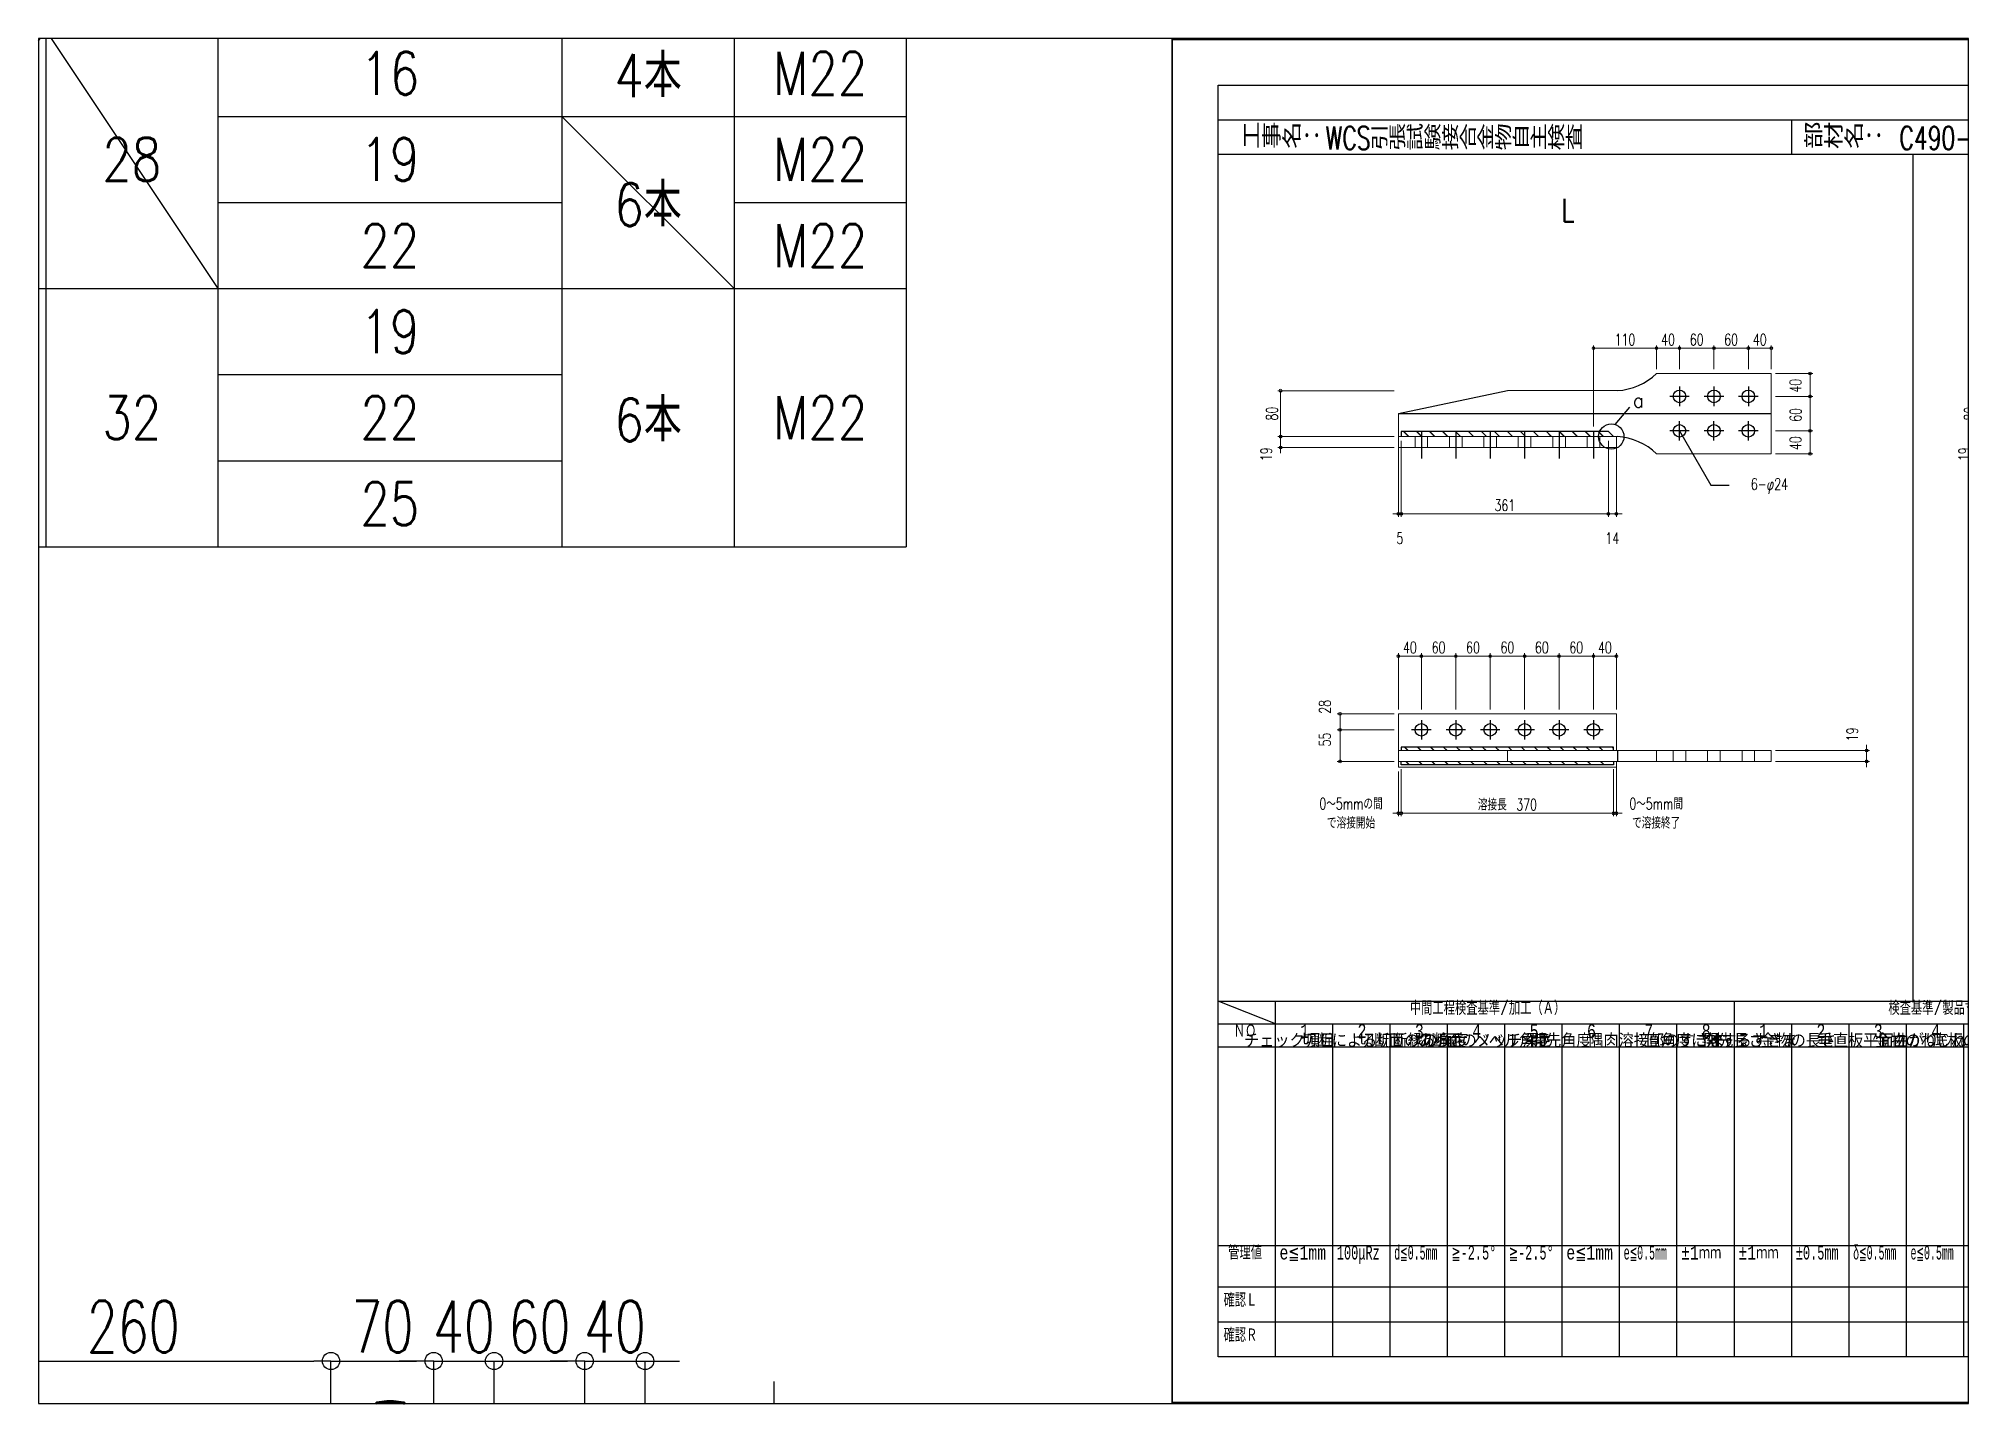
# Paper-space layout 'A4 (13)' of a CAD drawing. Header units: millimetres. Extents: x 0 to 297, y 0 to 210.
# The model-space entities are those that its viewports show. They can reach past a viewport. Long polylines and large blocks are cut down to what shows.
import ezdxf
from ezdxf.enums import TextEntityAlignment as Align

# ---------------------------------------------------------------- set-up
doc = ezdxf.new("R2010")
doc.units = ezdxf.units.MM
doc.header["$LTSCALE"] = 5
for name, pattern in [('ACAD_ISO03W100', [30, 12, -18]), ('CENTER1', [10, 6.25, -1.25, 1.25, -1.25]), ('DASHED', [7.5, 6, -1.5]), ('DUMMY', [0]), ('JIS_08_50', [53, 50, -1.125, 0.75, -1.125])]:
    doc.linetypes.add(name, pattern=pattern)
doc.layers.get('0').update_dxf_attribs({"color": 255})
doc.layers.get('DEFPOINTS').update_dxf_attribs({"color": 9})
doc.layers.add('00_ADDL', color=251, linetype='Continuous', plot=False)
doc.layers.add('_1-F_ADDL', color=9, linetype='DUMMY', plot=False)
for name, color, linetype in [('_1-8_DIM', 1, 'Continuous'), ('CENTER', 2, 'JIS_08_50'), ('LAYER6', 7, 'Continuous'), ('Line-dim', 1, 'Continuous'), ('Line-M', 3, 'Continuous'), ('Line-S', 1, 'Continuous'), ('寸法', 4, 'Continuous'), ('文字', 7, 'Continuous'), ('溶接', 241, 'Continuous'), ('補助線', 7, 'ACAD_ISO03W100'), ('金物', 142, 'Continuous')]:
    doc.layers.add(name, color=color, linetype=linetype)
doc.layers.add('txt', color=6, linetype='Continuous', lineweight=0)
doc.styles.add('DLSTANDARD1', font='monotxt.shx', dxfattribs={"width": 0.6, "bigfont": 'extfont'})
doc.styles.add('KANJI', font='simplex.shx', dxfattribs={"width": 0.7, "bigfont": 'extfont2.shx'})
doc.styles.add('S000', font='simplex.shx', dxfattribs={"width": 0.7, "bigfont": 'bigfont.shx'})
doc.styles.add('S020', font='simplex.shx', dxfattribs={"width": 0.8, "height": 100, "bigfont": 'extfont2.shx'})
doc.styles.get("Standard").update_dxf_attribs({"font": 'simplex.shx', "width": 0.7, "height": 2.5, "bigfont": '@extfont2.shx'})
doc.styles.add('SUNPOU', font='simplex.shx', dxfattribs={"width": 0.7, "bigfont": 'extfont2.shx'})
doc.styles.add('TATEGAKI', font='txt', dxfattribs={"bigfont": 'bigfont.shx'})
doc.dimstyles.new('S030', dxfattribs={"dimscale": 30, "dimtxt": 2.5, "dimasz": 1, "dimexe": 0, "dimexo": 0.5, "dimgap": 0.5, "dimtad": 1, "dimdec": 0, "dimzin": 0, "dimdsep": 46, "dimtxsty": 'S000', "dimblk": 'ORIGIN', "dimcen": 1, "dimclrd": 256, "dimclre": 256, "dimclrt": 6, "dimadec": 0, "dimazin": 0, "dimtfac": 1, "dimtdec": 0, "dimtix": 1, "dimtmove": 2, "dimatfit": 3, "dimldrblk": 'OPEN30', "dimfxl": 1, "dimtolj": 1, "dimtzin": 0, "dimlwd": -1, "dimlwe": -1, "dimarcsym": 0})
doc.dimstyles.new('S5', dxfattribs={"dimscale": 5, "dimtxt": 4, "dimasz": 1, "dimexe": 1, "dimexo": 1.5, "dimgap": 1, "dimtad": 1, "dimtxsty": 'KANJI', "dimblk": 'ORIGIN', "dimcen": 0, "dimclrd": 256, "dimclre": 256, "dimclrt": 256, "dimadec": 0, "dimazin": 0, "dimtfac": 1, "dimtmove": 2, "dimatfit": 2, "dimfxl": 1, "dimtolj": 2, "dimlwd": 5, "dimlwe": 5, "dimarcsym": 0})
pattern_1 = [(135, (3829.385, 433.585), (-11.31371, -11.31371), []), (135, (3829.385, 433.905), (-11.31371, -11.31371), [])]

psp = doc.layouts.new('A4 (13)')

msp = doc.modelspace()

# ---------------------------------------------------------------- texts
at = {"layer": 'LAYER6', "color": 0, "linetype": 'Continuous', "lineweight": -3, "width": 0.8}
for s, p in [('工事名：', (5460.009, 4562.926)), ('部材名：', (6439.834, 4562.926)), ('L', (6018.185, 4434.216))]:
    msp.add_text(s, height=40, dxfattribs=at).set_placement(p)
at = {"layer": 'LAYER6', "color": 0, "linetype": 'Continuous', "lineweight": -3, "char_height": 40, "attachment_point": 1}
for s, insert, width in [('WCS引張試験接合金物自主検査', (5607.858, 4600.098), 924.29947), ('{C490-N19-6M22 }', (6607.858, 4600.098), 435.25964)]:
    msp.add_mtext(s, dxfattribs=dict(at, insert=insert, width=width))
at = {"layer": 'txt', "style": 'S020', "width": 0.8}
for s, p in [('16', (3976.381, 4692.666)), ('4本', (4426.362, 4692.666)), ('M22', (4726.349, 4692.666)), ('28', (3526.399, 4542.673)), ('19', (3976.381, 4542.673)), ('M22', (4726.349, 4542.673)), ('6本', (4426.362, 4467.676)), ('22', (3976.381, 4392.679)), ('M22', (4726.349, 4392.679)), ('19', (3976.381, 4242.685)), ('32', (3526.4, 4092.692)), ('22', (3976.381, 4092.692)), ('6本', (4426.362, 4092.692)), ('M22', (4726.349, 4092.692)), ('25', (3976.381, 3942.698))]:
    msp.add_text(s, height=75, dxfattribs=at).set_placement(p, align=Align.MIDDLE)
at = {"layer": '寸法', "ltscale": 4, "style": 'SUNPOU'}
msp.add_text('a', height=24, dxfattribs=at).set_placement((6162.272, 4122.511), align=Align.MIDDLE_RIGHT)
at = {"layer": '寸法', "insert": (6413.563, 3986.805), "char_height": 20, "width": 98.97993, "attachment_point": 3}
msp.add_mtext('6-φ24', dxfattribs=at)
at = {"layer": '文字', "color": 0, "linetype": 'Continuous', "ltscale": 6, "style": 'DLSTANDARD1'}
for s, width, p in [('中間工程検査基準/加工（Ａ）', 0.74375, (5754.447, 3044.574)), ('検査基準/製品寸法（Ｂ）', 0.74375, (6588.562, 3044.574)), ('ＮＯ', 0.74375, (5447.463, 3004.574)), ('1', 0.74375, (5563.207, 3004.574)), ('2', 0.74375, (5663.207, 3004.574)), ('3', 0.74375, (5763.207, 3004.574)), ('4', 0.74375, (5863.207, 3004.574)), ('5', 0.74375, (5963.207, 3004.574)), ('6', 0.74375, (6063.207, 3004.574)), ('7', 0.74375, (6163.207, 3004.574)), ('1', 0.74375, (6363.207, 3004.574)), ('2', 0.74375, (6463.207, 3004.574)), ('3', 0.74375, (6563.207, 3004.574)), ('4', 0.74375, (6663.207, 3004.574)), ('管理値', 0.74375, (5437.648, 2618.284)), ('e≦1mm', 0.74375, (5527.094, 2618.284)), ('100μRz', 0.6, (5627.094, 2618.284)), ('d≦0.5mm', 0.5, (5727.094, 2618.284)), ('≧-2.5°', 0.6, (5827.094, 2618.284)), ('≧-2.5°', 0.6, (5927.094, 2618.284)), ('e≦1mm', 0.74375, (6027.094, 2618.284)), ('e≦0.5mm', 0.5, (6127.094, 2618.284)), ('±1ｍｍ', 0.74375, (6327.094, 2618.284)), ('±0.5mm', 0.6, (6427.094, 2618.284)), ('δ≦0.5mm', 0.5, (6527.094, 2618.284)), ('e≦0.5mm', 0.5, (6627.094, 2618.284)), ('e≦0.5mm', 0.5, (6727.094, 2618.284)), ('確認Ｌ', 0.74375, (5429.522, 2535.593)), ('確認Ｒ', 0.74375, (5429.522, 2474.625))]:
    msp.add_text(s, height=24, dxfattribs=dict(at, width=width)).set_placement(p, align=Align.BOTTOM_LEFT)
at = {"layer": '文字', "color": 1, "linetype": 'Continuous', "ltscale": 6, "style": 'DLSTANDARD1', "width": 0.74375}
for s, p in [('8', (6263.207, 3004.574)), ('±1ｍｍ', (6227.094, 2618.284))]:
    msp.add_text(s, height=24, dxfattribs=at).set_placement(p, align=Align.BOTTOM_LEFT)
at = {"layer": '文字', "color": 0, "linetype": 'Continuous', "ltscale": 6, "style": 'TATEGAKI'}
for s, p in [('チェック項目', (5465.476, 2987.673)), ('切断による切断縁の角度', (5565.476, 2987.673)), ('切断面のあらさ', (5665.476, 2987.673)), ('切断面のノッチ深さ', (5765.476, 2987.673)), ('ベベル角度', (5865.476, 2987.673)), ('開先角度', (5965.476, 2987.673)), ('隅肉溶接部のすきま', (6065.476, 2987.673)), ('直角度に対するすきま', (6165.476, 2987.673)), ('金物の長さ', (6365.476, 2987.673)), ('垂直板平面曲がり', (6465.476, 2987.673)), ('金物のねじれ', (6565.476, 2987.673)), ('底板の曲がり', (6665.476, 2987.673))]:
    msp.add_text(s, height=24, dxfattribs=at).set_placement(p, align=Align.BOTTOM_LEFT)
at = {"layer": '文字', "color": 1, "linetype": 'Continuous', "ltscale": 6, "style": 'TATEGAKI'}
msp.add_text('開先長さ', height=24, dxfattribs=at).set_placement((6265.476, 2987.673), align=Align.BOTTOM_LEFT)

# ---------------------------------------------------------------- blocks, each defined once
blk = doc.blocks.new('_Origin')
at = {"color": 0, "linetype": 'ByBlock', "lineweight": -2}
blk.add_line((0, 0), (-1, 0), dxfattribs=at)
blk.add_circle((0, 0), 0.5, dxfattribs=at)
blk = doc.blocks.new('*D607')
at = {"layer": 'DEFPOINTS', "color": 0}
for p in [(6384.4, 3512.6), (6550.5, 3512.6), (6384.4, 3493.6)]:
    blk.add_point(p, dxfattribs=at)
at = {"layer": '寸法', "lineweight": 5}
for p, q in [((6391.9, 3512.6), (6555.5, 3512.6)), ((6550.5, 3517.6), (6550.5, 3522.6)), ((6550.5, 3493.6), (6550.5, 3512.6)), ((6391.9, 3493.6), (6555.5, 3493.6)), ((6550.5, 3488.6), (6550.5, 3483.6))]:
    blk.add_line(p, q, dxfattribs=at)
at = {"layer": '寸法', "lineweight": 5, "xscale": 5, "yscale": 5, "zscale": 5}
for p, rotation in [((6550.5, 3512.6), 270), ((6550.5, 3493.6), 90)]:
    blk.add_blockref('_Origin', p, dxfattribs=dict(at, rotation=rotation))
at = {"layer": '寸法', "linetype": 'Continuous', "insert": (6525.5, 3540.7), "char_height": 20, "attachment_point": 5, "rotation": 90, "style": 'KANJI'}
blk.add_mtext('\\A2;19', dxfattribs=at)
blk = doc.blocks.new('*D597')
at = {"layer": 'DEFPOINTS', "color": 0}
for p in [(5632.6, 3576.6), (5734.4, 3576.6), (5734.4, 3548.6)]:
    blk.add_point(p, dxfattribs=at)
at = {"layer": '寸法', "lineweight": 5}
for p, q in [((5726.9, 3576.6), (5627.6, 3576.6)), ((5632.6, 3553.6), (5632.6, 3571.6)), ((5726.9, 3548.6), (5627.6, 3548.6))]:
    blk.add_line(p, q, dxfattribs=at)
at = {"layer": '寸法', "lineweight": 5, "xscale": 5, "yscale": 5, "zscale": 5}
for p, rotation in [((5632.6, 3576.6), 90), ((5632.6, 3548.6), 270)]:
    blk.add_blockref('_Origin', p, dxfattribs=dict(at, rotation=rotation))
at = {"layer": '寸法', "linetype": 'Continuous', "insert": (5606.3, 3588.7), "char_height": 20, "attachment_point": 5, "rotation": 90, "style": 'KANJI'}
blk.add_mtext('\\A2;28', dxfattribs=at)
blk = doc.blocks.new('*D608')
at = {"layer": 'DEFPOINTS', "color": 0}
for p in [(5529, 4139.7), (5734.4, 4139.7), (5734.4, 4059.7)]:
    blk.add_point(p, dxfattribs=at)
at = {"layer": '寸法', "lineweight": 5}
for p, q in [((5726.9, 4139.7), (5524, 4139.7)), ((5529, 4064.7), (5529, 4134.7)), ((5726.9, 4059.7), (5524, 4059.7))]:
    blk.add_line(p, q, dxfattribs=at)
at = {"layer": '寸法', "lineweight": 5, "xscale": 5, "yscale": 5, "zscale": 5}
for p, rotation in [((5529, 4139.7), 90), ((5529, 4059.7), 270)]:
    blk.add_blockref('_Origin', p, dxfattribs=dict(at, rotation=rotation))
at = {"layer": '寸法', "linetype": 'Continuous', "insert": (5514, 4099.7), "char_height": 20, "attachment_point": 5, "rotation": 90, "style": 'KANJI'}
blk.add_mtext('\\A2;80', dxfattribs=at)
blk = doc.blocks.new('*D609')
at = {"layer": 'DEFPOINTS', "color": 0}
for p in [(5529, 4059.7), (5734.4, 4059.7), (5734.4, 4040.7)]:
    blk.add_point(p, dxfattribs=at)
at = {"layer": '寸法', "lineweight": 5}
for p, q in [((5726.9, 4059.7), (5524, 4059.7)), ((5726.9, 4040.7), (5524, 4040.7)), ((5529, 4064.7), (5529, 4069.7)), ((5529, 4040.7), (5529, 4059.7)), ((5529, 4035.7), (5529, 4030.7))]:
    blk.add_line(p, q, dxfattribs=at)
at = {"layer": '寸法', "lineweight": 5, "xscale": 5, "yscale": 5, "zscale": 5}
for p, rotation in [((5529, 4059.7), 270), ((5529, 4040.7), 90)]:
    blk.add_blockref('_Origin', p, dxfattribs=dict(at, rotation=rotation))
at = {"layer": '寸法', "linetype": 'Continuous', "insert": (5504, 4029), "char_height": 20, "attachment_point": 5, "rotation": 90, "style": 'KANJI'}
blk.add_mtext('\\A2;19', dxfattribs=at)
blk = doc.blocks.new('*D598')
at = {"layer": 'DEFPOINTS', "color": 0}
for p in [(6074.4, 4213.7), (6184.4, 4169.7), (6074.4, 4069.7)]:
    blk.add_point(p, dxfattribs=at)
at = {"layer": '寸法', "lineweight": 5}
for p, q in [((6074.4, 4077.2), (6074.4, 4218.7)), ((6179.4, 4213.7), (6079.4, 4213.7)), ((6184.4, 4177.2), (6184.4, 4218.7))]:
    blk.add_line(p, q, dxfattribs=at)
at = {"layer": '寸法', "lineweight": 5, "xscale": 5, "yscale": 5, "zscale": 5, "rotation": 180}
blk.add_blockref('_Origin', (6074.4, 4213.7), dxfattribs=at)
at = {"layer": '寸法', "lineweight": 5, "xscale": 5, "yscale": 5, "zscale": 5}
blk.add_blockref('_Origin', (6184.4, 4213.7), dxfattribs=at)
at = {"layer": '寸法', "linetype": 'Continuous', "insert": (6129.4, 4228.7), "char_height": 20, "attachment_point": 5, "style": 'KANJI'}
blk.add_mtext('\\A2;110', dxfattribs=at)
blk = doc.blocks.new('*D599')
at = {"layer": 'DEFPOINTS', "color": 0}
for p in [(6384.4, 4169.7), (6384.4, 4129.7), (6452, 4129.7)]:
    blk.add_point(p, dxfattribs=at)
at = {"layer": '寸法', "lineweight": 5}
for p, q in [((6391.9, 4169.7), (6457, 4169.7)), ((6452, 4164.7), (6452, 4134.7)), ((6391.9, 4129.7), (6457, 4129.7))]:
    blk.add_line(p, q, dxfattribs=at)
at = {"layer": '寸法', "lineweight": 5, "xscale": 5, "yscale": 5, "zscale": 5}
for p, rotation in [((6452, 4169.7), 90), ((6452, 4129.7), 270)]:
    blk.add_blockref('_Origin', p, dxfattribs=dict(at, rotation=rotation))
at = {"layer": '寸法', "linetype": 'Continuous', "insert": (6426.6, 4148.2), "char_height": 20, "attachment_point": 5, "rotation": 90, "style": 'KANJI'}
blk.add_mtext('\\A2;40', dxfattribs=at)
blk = doc.blocks.new('*D600')
at = {"layer": 'DEFPOINTS', "color": 0}
for p in [(6384.4, 4069.7), (6384.4, 4029.7), (6452, 4029.7)]:
    blk.add_point(p, dxfattribs=at)
at = {"layer": '寸法', "lineweight": 5}
for p, q in [((6391.9, 4069.7), (6457, 4069.7)), ((6452, 4064.7), (6452, 4034.7)), ((6391.9, 4029.7), (6457, 4029.7))]:
    blk.add_line(p, q, dxfattribs=at)
at = {"layer": '寸法', "lineweight": 5, "xscale": 5, "yscale": 5, "zscale": 5}
for p, rotation in [((6452, 4069.7), 90), ((6452, 4029.7), 270)]:
    blk.add_blockref('_Origin', p, dxfattribs=dict(at, rotation=rotation))
at = {"layer": '寸法', "linetype": 'Continuous', "insert": (6426.6, 4048.2), "char_height": 20, "attachment_point": 5, "rotation": 90, "style": 'KANJI'}
blk.add_mtext('\\A2;40', dxfattribs=at)
blk = doc.blocks.new('*D601')
at = {"layer": 'DEFPOINTS', "color": 0}
for p in [(5734.4, 3548.6), (5632.6, 3493.6), (5734.4, 3493.6)]:
    blk.add_point(p, dxfattribs=at)
at = {"layer": '寸法', "lineweight": 5}
for p, q in [((5726.9, 3548.6), (5627.6, 3548.6)), ((5632.6, 3543.6), (5632.6, 3498.6)), ((5726.9, 3493.6), (5627.6, 3493.6))]:
    blk.add_line(p, q, dxfattribs=at)
at = {"layer": '寸法', "lineweight": 5, "xscale": 5, "yscale": 5, "zscale": 5}
for p, rotation in [((5632.6, 3548.6), 90), ((5632.6, 3493.6), 270)]:
    blk.add_blockref('_Origin', p, dxfattribs=dict(at, rotation=rotation))
at = {"layer": '寸法', "linetype": 'Continuous', "insert": (5606.3, 3531.6), "char_height": 20, "attachment_point": 5, "rotation": 90, "style": 'KANJI'}
blk.add_mtext('\\A2;55', dxfattribs=at)
blk = doc.blocks.new('*D602')
at = {"layer": 'DEFPOINTS', "color": 0}
for p in [(6284.4, 4213.7), (6224.4, 4169.7), (6284.4, 4169.7)]:
    blk.add_point(p, dxfattribs=at)
at = {"layer": '寸法', "lineweight": 5}
for p, q in [((6224.4, 4177.2), (6224.4, 4218.7)), ((6229.4, 4213.7), (6279.4, 4213.7)), ((6284.4, 4177.2), (6284.4, 4218.7))]:
    blk.add_line(p, q, dxfattribs=at)
at = {"layer": '寸法', "lineweight": 5, "xscale": 5, "yscale": 5, "zscale": 5, "rotation": 180}
blk.add_blockref('_Origin', (6224.4, 4213.7), dxfattribs=at)
at = {"layer": '寸法', "lineweight": 5, "xscale": 5, "yscale": 5, "zscale": 5}
blk.add_blockref('_Origin', (6284.4, 4213.7), dxfattribs=at)
at = {"layer": '寸法', "linetype": 'Continuous', "insert": (6254.4, 4228.7), "char_height": 20, "attachment_point": 5, "style": 'KANJI'}
blk.add_mtext('\\A2;60', dxfattribs=at)
blk = doc.blocks.new('*D603')
at = {"layer": 'DEFPOINTS', "color": 0}
for p in [(6224.4, 4213.7), (6184.4, 4169.7), (6224.4, 4169.7)]:
    blk.add_point(p, dxfattribs=at)
at = {"layer": '寸法', "lineweight": 5}
for p, q in [((6184.4, 4177.2), (6184.4, 4218.7)), ((6189.4, 4213.7), (6219.4, 4213.7)), ((6224.4, 4177.2), (6224.4, 4218.7))]:
    blk.add_line(p, q, dxfattribs=at)
at = {"layer": '寸法', "lineweight": 5, "xscale": 5, "yscale": 5, "zscale": 5, "rotation": 180}
blk.add_blockref('_Origin', (6184.4, 4213.7), dxfattribs=at)
at = {"layer": '寸法', "lineweight": 5, "xscale": 5, "yscale": 5, "zscale": 5}
blk.add_blockref('_Origin', (6224.4, 4213.7), dxfattribs=at)
at = {"layer": '寸法', "linetype": 'Continuous', "insert": (6204.4, 4228.7), "char_height": 20, "attachment_point": 5, "style": 'KANJI'}
blk.add_mtext('\\A2;40', dxfattribs=at)
blk = doc.blocks.new('*D604')
at = {"layer": 'DEFPOINTS', "color": 0}
for p in [(6344.4, 4213.7), (6284.4, 4169.7), (6344.4, 4169.7)]:
    blk.add_point(p, dxfattribs=at)
at = {"layer": '寸法', "lineweight": 5}
for p, q in [((6284.4, 4177.2), (6284.4, 4218.7)), ((6289.4, 4213.7), (6339.4, 4213.7)), ((6344.4, 4177.2), (6344.4, 4218.7))]:
    blk.add_line(p, q, dxfattribs=at)
at = {"layer": '寸法', "lineweight": 5, "xscale": 5, "yscale": 5, "zscale": 5, "rotation": 180}
blk.add_blockref('_Origin', (6284.4, 4213.7), dxfattribs=at)
at = {"layer": '寸法', "lineweight": 5, "xscale": 5, "yscale": 5, "zscale": 5}
blk.add_blockref('_Origin', (6344.4, 4213.7), dxfattribs=at)
at = {"layer": '寸法', "linetype": 'Continuous', "insert": (6314.4, 4228.7), "char_height": 20, "attachment_point": 5, "style": 'KANJI'}
blk.add_mtext('\\A2;60', dxfattribs=at)
blk = doc.blocks.new('*D605')
at = {"layer": 'DEFPOINTS', "color": 0}
for p in [(6384.4, 4213.7), (6344.4, 4169.7), (6384.4, 4169.7)]:
    blk.add_point(p, dxfattribs=at)
at = {"layer": '寸法', "lineweight": 5}
for p, q in [((6344.4, 4177.2), (6344.4, 4218.7)), ((6349.4, 4213.7), (6379.4, 4213.7)), ((6384.4, 4177.2), (6384.4, 4218.7))]:
    blk.add_line(p, q, dxfattribs=at)
at = {"layer": '寸法', "lineweight": 5, "xscale": 5, "yscale": 5, "zscale": 5, "rotation": 180}
blk.add_blockref('_Origin', (6344.4, 4213.7), dxfattribs=at)
at = {"layer": '寸法', "lineweight": 5, "xscale": 5, "yscale": 5, "zscale": 5}
blk.add_blockref('_Origin', (6384.4, 4213.7), dxfattribs=at)
at = {"layer": '寸法', "linetype": 'Continuous', "insert": (6364.4, 4228.7), "char_height": 20, "attachment_point": 5, "style": 'KANJI'}
blk.add_mtext('\\A2;40', dxfattribs=at)
blk = doc.blocks.new('*D606')
at = {"layer": 'DEFPOINTS', "color": 0}
for p in [(6384.4, 4129.7), (6384.4, 4069.7), (6452, 4069.7)]:
    blk.add_point(p, dxfattribs=at)
at = {"layer": '寸法', "lineweight": 5}
for p, q in [((6391.9, 4129.7), (6457, 4129.7)), ((6452, 4124.7), (6452, 4074.7)), ((6391.9, 4069.7), (6457, 4069.7))]:
    blk.add_line(p, q, dxfattribs=at)
at = {"layer": '寸法', "lineweight": 5, "xscale": 5, "yscale": 5, "zscale": 5}
for p, rotation in [((6452, 4129.7), 90), ((6452, 4069.7), 270)]:
    blk.add_blockref('_Origin', p, dxfattribs=dict(at, rotation=rotation))
at = {"layer": '寸法', "linetype": 'Continuous', "insert": (6426.9, 4097.5), "char_height": 20, "attachment_point": 5, "rotation": 90, "style": 'KANJI'}
blk.add_mtext('\\A2;60', dxfattribs=at)
blk = doc.blocks.new('*D628')
at = {"layer": 'DEFPOINTS', "color": 0}
for p in [(6745.7, 4139.7), (6951.1, 4139.7), (6951.1, 4059.7)]:
    blk.add_point(p, dxfattribs=at)
at = {"layer": '寸法', "lineweight": 5}
for p, q in [((6943.6, 4139.7), (6740.7, 4139.7)), ((6745.7, 4064.7), (6745.7, 4134.7)), ((6943.6, 4059.7), (6740.7, 4059.7))]:
    blk.add_line(p, q, dxfattribs=at)
at = {"layer": '寸法', "lineweight": 5, "xscale": 5, "yscale": 5, "zscale": 5}
for p, rotation in [((6745.7, 4139.7), 90), ((6745.7, 4059.7), 270)]:
    blk.add_blockref('_Origin', p, dxfattribs=dict(at, rotation=rotation))
at = {"layer": '寸法', "linetype": 'Continuous', "insert": (6730.7, 4099.7), "char_height": 20, "attachment_point": 5, "rotation": 90, "style": 'KANJI'}
blk.add_mtext('\\A2;80', dxfattribs=at)
blk = doc.blocks.new('*D629')
at = {"layer": 'DEFPOINTS', "color": 0}
for p in [(6745.7, 4059.7), (6951.1, 4059.7), (6951.1, 4040.7)]:
    blk.add_point(p, dxfattribs=at)
at = {"layer": '寸法', "lineweight": 5}
for p, q in [((6943.6, 4059.7), (6740.7, 4059.7)), ((6943.6, 4040.7), (6740.7, 4040.7)), ((6745.7, 4064.7), (6745.7, 4069.7)), ((6745.7, 4040.7), (6745.7, 4059.7)), ((6745.7, 4035.7), (6745.7, 4030.7))]:
    blk.add_line(p, q, dxfattribs=at)
at = {"layer": '寸法', "lineweight": 5, "xscale": 5, "yscale": 5, "zscale": 5}
for p, rotation in [((6745.7, 4059.7), 270), ((6745.7, 4040.7), 90)]:
    blk.add_blockref('_Origin', p, dxfattribs=dict(at, rotation=rotation))
at = {"layer": '寸法', "linetype": 'Continuous', "insert": (6720.7, 4029), "char_height": 20, "attachment_point": 5, "rotation": 90, "style": 'KANJI'}
blk.add_mtext('\\A2;19', dxfattribs=at)
blk = doc.blocks.new('*D630')
at = {"layer": 'DEFPOINTS', "color": 0}
for p in [(5774.4, 3677.1), (5734.4, 3576.6), (5774.4, 3576.6)]:
    blk.add_point(p, dxfattribs=at)
at = {"layer": '寸法', "linetype": 'Continuous', "lineweight": 5}
for p, q in [((5734.4, 3584.1), (5734.4, 3682.1)), ((5739.4, 3677.1), (5769.4, 3677.1)), ((5774.4, 3584.1), (5774.4, 3682.1))]:
    blk.add_line(p, q, dxfattribs=at)
at = {"layer": '寸法', "lineweight": 5, "xscale": 5, "yscale": 5, "zscale": 5, "rotation": 180}
blk.add_blockref('_Origin', (5734.4, 3677.1), dxfattribs=at)
at = {"layer": '寸法', "lineweight": 5, "xscale": 5, "yscale": 5, "zscale": 5}
blk.add_blockref('_Origin', (5774.4, 3677.1), dxfattribs=at)
at = {"layer": '寸法', "linetype": 'Continuous', "insert": (5754.4, 3692.1), "char_height": 20, "attachment_point": 5, "style": 'KANJI'}
blk.add_mtext('\\A2;40', dxfattribs=at)
blk = doc.blocks.new('*D631')
at = {"layer": 'DEFPOINTS', "color": 0}
for p in [(5834.4, 3677.1), (5774.4, 3576.6), (5834.4, 3576.6)]:
    blk.add_point(p, dxfattribs=at)
at = {"layer": '寸法', "linetype": 'Continuous', "lineweight": 5}
for p, q in [((5774.4, 3584.1), (5774.4, 3682.1)), ((5779.4, 3677.1), (5829.4, 3677.1)), ((5834.4, 3584.1), (5834.4, 3682.1))]:
    blk.add_line(p, q, dxfattribs=at)
at = {"layer": '寸法', "lineweight": 5, "xscale": 5, "yscale": 5, "zscale": 5, "rotation": 180}
blk.add_blockref('_Origin', (5774.4, 3677.1), dxfattribs=at)
at = {"layer": '寸法', "lineweight": 5, "xscale": 5, "yscale": 5, "zscale": 5}
blk.add_blockref('_Origin', (5834.4, 3677.1), dxfattribs=at)
at = {"layer": '寸法', "linetype": 'Continuous', "insert": (5804.4, 3692.1), "char_height": 20, "attachment_point": 5, "style": 'KANJI'}
blk.add_mtext('\\A2;60', dxfattribs=at)
blk = doc.blocks.new('*D632')
at = {"layer": 'DEFPOINTS', "color": 0}
for p in [(5894.4, 3677.1), (5834.4, 3576.6), (5894.4, 3576.6)]:
    blk.add_point(p, dxfattribs=at)
at = {"layer": '寸法', "linetype": 'Continuous', "lineweight": 5}
for p, q in [((5834.4, 3584.1), (5834.4, 3682.1)), ((5839.4, 3677.1), (5889.4, 3677.1)), ((5894.4, 3584.1), (5894.4, 3682.1))]:
    blk.add_line(p, q, dxfattribs=at)
at = {"layer": '寸法', "lineweight": 5, "xscale": 5, "yscale": 5, "zscale": 5, "rotation": 180}
blk.add_blockref('_Origin', (5834.4, 3677.1), dxfattribs=at)
at = {"layer": '寸法', "lineweight": 5, "xscale": 5, "yscale": 5, "zscale": 5}
blk.add_blockref('_Origin', (5894.4, 3677.1), dxfattribs=at)
at = {"layer": '寸法', "linetype": 'Continuous', "insert": (5864.4, 3692.1), "char_height": 20, "attachment_point": 5, "style": 'KANJI'}
blk.add_mtext('\\A2;60', dxfattribs=at)
blk = doc.blocks.new('*D633')
at = {"layer": 'DEFPOINTS', "color": 0}
for p in [(5954.4, 3677.1), (5894.4, 3576.6), (5954.4, 3576.6)]:
    blk.add_point(p, dxfattribs=at)
at = {"layer": '寸法', "linetype": 'Continuous', "lineweight": 5}
for p, q in [((5894.4, 3584.1), (5894.4, 3682.1)), ((5899.4, 3677.1), (5949.4, 3677.1)), ((5954.4, 3584.1), (5954.4, 3682.1))]:
    blk.add_line(p, q, dxfattribs=at)
at = {"layer": '寸法', "lineweight": 5, "xscale": 5, "yscale": 5, "zscale": 5, "rotation": 180}
blk.add_blockref('_Origin', (5894.4, 3677.1), dxfattribs=at)
at = {"layer": '寸法', "lineweight": 5, "xscale": 5, "yscale": 5, "zscale": 5}
blk.add_blockref('_Origin', (5954.4, 3677.1), dxfattribs=at)
at = {"layer": '寸法', "linetype": 'Continuous', "insert": (5924.4, 3692.1), "char_height": 20, "attachment_point": 5, "style": 'KANJI'}
blk.add_mtext('\\A2;60', dxfattribs=at)
blk = doc.blocks.new('*D634')
at = {"layer": 'DEFPOINTS', "color": 0}
for p in [(6014.4, 3677.1), (5954.4, 3576.6), (6014.4, 3576.6)]:
    blk.add_point(p, dxfattribs=at)
at = {"layer": '寸法', "linetype": 'Continuous', "lineweight": 5}
for p, q in [((5954.4, 3584.1), (5954.4, 3682.1)), ((5959.4, 3677.1), (6009.4, 3677.1)), ((6014.4, 3584.1), (6014.4, 3682.1))]:
    blk.add_line(p, q, dxfattribs=at)
at = {"layer": '寸法', "lineweight": 5, "xscale": 5, "yscale": 5, "zscale": 5, "rotation": 180}
blk.add_blockref('_Origin', (5954.4, 3677.1), dxfattribs=at)
at = {"layer": '寸法', "lineweight": 5, "xscale": 5, "yscale": 5, "zscale": 5}
blk.add_blockref('_Origin', (6014.4, 3677.1), dxfattribs=at)
at = {"layer": '寸法', "linetype": 'Continuous', "insert": (5984.4, 3692.1), "char_height": 20, "attachment_point": 5, "style": 'KANJI'}
blk.add_mtext('\\A2;60', dxfattribs=at)
blk = doc.blocks.new('*D635')
at = {"layer": 'DEFPOINTS', "color": 0}
for p in [(6074.4, 3677.1), (6014.4, 3576.6), (6074.4, 3576.6)]:
    blk.add_point(p, dxfattribs=at)
at = {"layer": '寸法', "linetype": 'Continuous', "lineweight": 5}
for p, q in [((6014.4, 3584.1), (6014.4, 3682.1)), ((6019.4, 3677.1), (6069.4, 3677.1)), ((6074.4, 3584.1), (6074.4, 3682.1))]:
    blk.add_line(p, q, dxfattribs=at)
at = {"layer": '寸法', "lineweight": 5, "xscale": 5, "yscale": 5, "zscale": 5, "rotation": 180}
blk.add_blockref('_Origin', (6014.4, 3677.1), dxfattribs=at)
at = {"layer": '寸法', "lineweight": 5, "xscale": 5, "yscale": 5, "zscale": 5}
blk.add_blockref('_Origin', (6074.4, 3677.1), dxfattribs=at)
at = {"layer": '寸法', "linetype": 'Continuous', "insert": (6044.4, 3692.1), "char_height": 20, "attachment_point": 5, "style": 'KANJI'}
blk.add_mtext('\\A2;60', dxfattribs=at)
blk = doc.blocks.new('*D636')
at = {"layer": 'DEFPOINTS', "color": 0}
for p in [(6114.4, 3677.1), (6074.4, 3576.6), (6114.4, 3576.6)]:
    blk.add_point(p, dxfattribs=at)
at = {"layer": '寸法', "linetype": 'Continuous', "lineweight": 5}
for p, q in [((6074.4, 3584.1), (6074.4, 3682.1)), ((6079.4, 3677.1), (6109.4, 3677.1)), ((6114.4, 3584.1), (6114.4, 3682.1))]:
    blk.add_line(p, q, dxfattribs=at)
at = {"layer": '寸法', "lineweight": 5, "xscale": 5, "yscale": 5, "zscale": 5, "rotation": 180}
blk.add_blockref('_Origin', (6074.4, 3677.1), dxfattribs=at)
at = {"layer": '寸法', "lineweight": 5, "xscale": 5, "yscale": 5, "zscale": 5}
blk.add_blockref('_Origin', (6114.4, 3677.1), dxfattribs=at)
at = {"layer": '寸法', "linetype": 'Continuous', "insert": (6094.4, 3692.1), "char_height": 20, "attachment_point": 5, "style": 'KANJI'}
blk.add_mtext('\\A2;40', dxfattribs=at)
blk = doc.blocks.new('*D637')
at = {"layer": 'DEFPOINTS', "color": 0}
for p in [(5734.4, 4059.7), (5739.4, 4040.7), (5739.4, 3925)]:
    blk.add_point(p, dxfattribs=at)
at = {"layer": '寸法', "linetype": 'Continuous', "lineweight": 5}
for p, q in [((5734.4, 4052.2), (5734.4, 3920)), ((5739.4, 4033.2), (5739.4, 3920)), ((5729.4, 3925), (5724.4, 3925)), ((5734.4, 3925), (5739.4, 3925)), ((5744.4, 3925), (5749.4, 3925))]:
    blk.add_line(p, q, dxfattribs=at)
at = {"layer": '寸法', "lineweight": 5, "xscale": 5, "yscale": 5, "zscale": 5}
blk.add_blockref('_Origin', (5734.4, 3925), dxfattribs=at)
at = {"layer": '寸法', "lineweight": 5, "xscale": 5, "yscale": 5, "zscale": 5, "rotation": 180}
blk.add_blockref('_Origin', (5739.4, 3925), dxfattribs=at)
at = {"layer": '寸法', "linetype": 'Continuous', "insert": (5736.9, 3882.5), "char_height": 20, "attachment_point": 5, "style": 'KANJI'}
blk.add_mtext('\\A2;5', dxfattribs=at)
blk = doc.blocks.new('*D638')
at = {"layer": 'DEFPOINTS', "color": 0}
for p in [(5739.4, 4059.7), (6100.4, 4059.7), (6100.4, 3925)]:
    blk.add_point(p, dxfattribs=at)
at = {"layer": '寸法', "linetype": 'Continuous', "lineweight": 5}
for p, q in [((5739.4, 4052.2), (5739.4, 3920)), ((6100.4, 4052.2), (6100.4, 3920)), ((5744.4, 3925), (6095.4, 3925))]:
    blk.add_line(p, q, dxfattribs=at)
at = {"layer": '寸法', "lineweight": 5, "xscale": 5, "yscale": 5, "zscale": 5, "rotation": 180}
blk.add_blockref('_Origin', (5739.4, 3925), dxfattribs=at)
at = {"layer": '寸法', "lineweight": 5, "xscale": 5, "yscale": 5, "zscale": 5}
blk.add_blockref('_Origin', (6100.4, 3925), dxfattribs=at)
at = {"layer": '寸法', "linetype": 'Continuous', "insert": (5919.9, 3940), "char_height": 20, "attachment_point": 5, "style": 'KANJI'}
blk.add_mtext('\\A2;361', dxfattribs=at)
blk = doc.blocks.new('*D639')
at = {"layer": 'DEFPOINTS', "color": 0}
for p in [(6100.4, 4059.7), (6114.4, 4059.7), (6114.4, 3925)]:
    blk.add_point(p, dxfattribs=at)
at = {"layer": '寸法', "linetype": 'Continuous', "lineweight": 5}
for p, q in [((6100.4, 4052.2), (6100.4, 3920)), ((6114.4, 4052.2), (6114.4, 3920)), ((6095.4, 3925), (6090.4, 3925)), ((6100.4, 3925), (6114.4, 3925)), ((6119.4, 3925), (6124.4, 3925))]:
    blk.add_line(p, q, dxfattribs=at)
at = {"layer": '寸法', "lineweight": 5, "xscale": 5, "yscale": 5, "zscale": 5}
blk.add_blockref('_Origin', (6100.4, 3925), dxfattribs=at)
at = {"layer": '寸法', "lineweight": 5, "xscale": 5, "yscale": 5, "zscale": 5, "rotation": 180}
blk.add_blockref('_Origin', (6114.4, 3925), dxfattribs=at)
at = {"layer": '寸法', "linetype": 'Continuous', "insert": (6107.4, 3882.5), "char_height": 20, "attachment_point": 5, "style": 'KANJI'}
blk.add_mtext('\\A2;14', dxfattribs=at)
blk = doc.blocks.new('*D643')
at = {"layer": 'DEFPOINTS', "color": 0}
for p in [(5734.4, 3483.6), (5739.4, 3483.6), (5739.4, 3403.1)]:
    blk.add_point(p, dxfattribs=at)
at = {"layer": '寸法', "linetype": 'Continuous', "lineweight": 5}
for p, q in [((5734.4, 3476.1), (5734.4, 3398.1)), ((5739.4, 3476.1), (5739.4, 3398.1)), ((5729.4, 3403.1), (5724.4, 3403.1)), ((5734.4, 3403.1), (5739.4, 3403.1)), ((5744.4, 3403.1), (5749.4, 3403.1))]:
    blk.add_line(p, q, dxfattribs=at)
at = {"layer": '寸法', "lineweight": 5, "xscale": 5, "yscale": 5, "zscale": 5}
blk.add_blockref('_Origin', (5734.4, 3403.1), dxfattribs=at)
at = {"layer": '寸法', "lineweight": 5, "xscale": 5, "yscale": 5, "zscale": 5, "rotation": 180}
blk.add_blockref('_Origin', (5739.4, 3403.1), dxfattribs=at)
at = {"layer": '寸法', "linetype": 'Continuous', "insert": (5651.8, 3403.1), "char_height": 20, "attachment_point": 5, "style": 'KANJI'}
blk.add_mtext('\\A2;0～5mmの間\\Pで溶接開始', dxfattribs=at)
blk = doc.blocks.new('*D644')
at = {"layer": 'DEFPOINTS', "color": 0}
for p in [(5739.4, 3487.6), (6109.4, 3487.6), (6109.4, 3403.1)]:
    blk.add_point(p, dxfattribs=at)
at = {"layer": '寸法', "linetype": 'Continuous', "lineweight": 5}
for p, q in [((5739.4, 3480.1), (5739.4, 3398.1)), ((6109.4, 3480.1), (6109.4, 3398.1)), ((5744.4, 3403.1), (6104.4, 3403.1))]:
    blk.add_line(p, q, dxfattribs=at)
at = {"layer": '寸法', "lineweight": 5, "xscale": 5, "yscale": 5, "zscale": 5, "rotation": 180}
blk.add_blockref('_Origin', (5739.4, 3403.1), dxfattribs=at)
at = {"layer": '寸法', "lineweight": 5, "xscale": 5, "yscale": 5, "zscale": 5}
blk.add_blockref('_Origin', (6109.4, 3403.1), dxfattribs=at)
at = {"layer": '寸法', "linetype": 'Continuous', "insert": (5924.4, 3418.1), "char_height": 20, "attachment_point": 5, "style": 'KANJI'}
blk.add_mtext('\\A2;溶接長\u3000370', dxfattribs=at)
blk = doc.blocks.new('*D645')
at = {"layer": 'DEFPOINTS', "color": 0}
for p in [(6109.4, 3487.6), (6114.4, 3493.6), (6114.4, 3403.1)]:
    blk.add_point(p, dxfattribs=at)
at = {"layer": '寸法', "linetype": 'Continuous', "lineweight": 5}
for p, q in [((6109.4, 3480.1), (6109.4, 3398.1)), ((6114.4, 3486.1), (6114.4, 3398.1)), ((6104.4, 3403.1), (6099.4, 3403.1)), ((6109.4, 3403.1), (6114.4, 3403.1)), ((6119.4, 3403.1), (6124.4, 3403.1))]:
    blk.add_line(p, q, dxfattribs=at)
at = {"layer": '寸法', "lineweight": 5, "xscale": 5, "yscale": 5, "zscale": 5}
blk.add_blockref('_Origin', (6109.4, 3403.1), dxfattribs=at)
at = {"layer": '寸法', "lineweight": 5, "xscale": 5, "yscale": 5, "zscale": 5, "rotation": 180}
blk.add_blockref('_Origin', (6114.4, 3403.1), dxfattribs=at)
at = {"layer": '寸法', "linetype": 'Continuous', "insert": (6183.7, 3403.1), "char_height": 20, "attachment_point": 5, "style": 'KANJI'}
blk.add_mtext('\\A2;0～5mm間\\Pで溶接終了', dxfattribs=at)
blk = doc.blocks.new('*D1546')
at = {"layer": 'DEFPOINTS', "color": 0}
for p in [(3873.7, 2448.5), (3873.7, 2273.7), (3184.2, 2168.4)]:
    blk.add_point(p, dxfattribs=at)
at = {"layer": 'Line-dim'}
for p, q in [((3184.2, 2183.4), (3184.2, 2448.5)), ((3214.2, 2448.5), (3843.7, 2448.5)), ((3873.7, 2288.7), (3873.7, 2448.5))]:
    blk.add_line(p, q, dxfattribs=at)
at = {"layer": 'Line-dim', "xscale": 30, "yscale": 30, "zscale": 30, "rotation": 180}
blk.add_blockref('_Origin', (3184.2, 2448.5), dxfattribs=at)
at = {"layer": 'Line-dim', "xscale": 30, "yscale": 30, "zscale": 30}
blk.add_blockref('_Origin', (3873.7, 2448.5), dxfattribs=at)
at = {"layer": 'Line-dim', "color": 6, "linetype": 'Continuous', "insert": (3528.9, 2508.5), "char_height": 90, "attachment_point": 5, "style": 'S000'}
blk.add_mtext('\\A1;260', dxfattribs=at)
blk = doc.blocks.new('_Open30')
at = {"color": 0, "linetype": 'ByBlock', "lineweight": -2}
for p, q in [((-1, 0.27), (0, 0)), ((0, 0), (-1, -0.27)), ((0, 0), (-1, 0))]:
    blk.add_line(p, q, dxfattribs=at)
blk = doc.blocks.new('*D1547')
at = {"layer": 'DEFPOINTS', "color": 0}
for p in [(4052.7, 2448.5), (4052.7, 2352.6), (3873.7, 2273.7)]:
    blk.add_point(p, dxfattribs=at)
at = {"layer": 'Line-dim'}
for p, q in [((3873.7, 2288.7), (3873.7, 2448.5)), ((3903.7, 2448.5), (4022.7, 2448.5)), ((4052.7, 2367.6), (4052.7, 2448.5))]:
    blk.add_line(p, q, dxfattribs=at)
at = {"layer": 'Line-dim', "xscale": 30, "yscale": 30, "zscale": 30, "rotation": 180}
blk.add_blockref('_Origin', (3873.7, 2448.5), dxfattribs=at)
at = {"layer": 'Line-dim', "xscale": 30, "yscale": 30, "zscale": 30}
blk.add_blockref('_Origin', (4052.7, 2448.5), dxfattribs=at)
at = {"layer": 'Line-dim', "color": 6, "linetype": 'Continuous', "insert": (3963.2, 2508.5), "char_height": 90, "attachment_point": 5, "style": 'S000'}
blk.add_mtext('\\A1;70', dxfattribs=at)
blk = doc.blocks.new('*D1548')
at = {"layer": 'DEFPOINTS', "color": 0}
for p in [(4158, 2448.5), (4052.7, 2352.6), (4158, 2352.6)]:
    blk.add_point(p, dxfattribs=at)
at = {"layer": 'Line-dim'}
for p, q in [((4022.7, 2448.5), (3992.7, 2448.5)), ((4052.7, 2367.6), (4052.7, 2448.5)), ((4052.7, 2448.5), (4158, 2448.5)), ((4158, 2367.6), (4158, 2448.5)), ((4188, 2448.5), (4218, 2448.5))]:
    blk.add_line(p, q, dxfattribs=at)
at = {"layer": 'Line-dim', "xscale": 30, "yscale": 30, "zscale": 30}
blk.add_blockref('_Origin', (4052.7, 2448.5), dxfattribs=at)
at = {"layer": 'Line-dim', "xscale": 30, "yscale": 30, "zscale": 30, "rotation": 180}
blk.add_blockref('_Origin', (4158, 2448.5), dxfattribs=at)
at = {"layer": 'Line-dim', "color": 6, "linetype": 'Continuous', "insert": (4105.4, 2508.5), "char_height": 90, "attachment_point": 5, "style": 'S000'}
blk.add_mtext('\\A1;40', dxfattribs=at)
blk = doc.blocks.new('*D1549')
at = {"layer": 'DEFPOINTS', "color": 0}
for p in [(4315.9, 2448.5), (4158, 2352.6), (4315.9, 2352.6)]:
    blk.add_point(p, dxfattribs=at)
at = {"layer": 'Line-dim'}
for p, q in [((4158, 2367.6), (4158, 2448.5)), ((4188, 2448.5), (4285.9, 2448.5)), ((4315.9, 2367.6), (4315.9, 2448.5))]:
    blk.add_line(p, q, dxfattribs=at)
at = {"layer": 'Line-dim', "xscale": 30, "yscale": 30, "zscale": 30, "rotation": 180}
blk.add_blockref('_Origin', (4158, 2448.5), dxfattribs=at)
at = {"layer": 'Line-dim', "xscale": 30, "yscale": 30, "zscale": 30}
blk.add_blockref('_Origin', (4315.9, 2448.5), dxfattribs=at)
at = {"layer": 'Line-dim', "color": 6, "linetype": 'Continuous', "insert": (4237, 2508.5), "char_height": 90, "attachment_point": 5, "style": 'S000'}
blk.add_mtext('\\A1;60', dxfattribs=at)
blk = doc.blocks.new('*D1550')
at = {"layer": 'DEFPOINTS', "color": 0}
for p in [(4421.2, 2448.5), (4315.9, 2352.6), (4421.2, 2352.6)]:
    blk.add_point(p, dxfattribs=at)
at = {"layer": 'Line-dim'}
for p, q in [((4285.9, 2448.5), (4255.9, 2448.5)), ((4315.9, 2367.6), (4315.9, 2448.5)), ((4315.9, 2448.5), (4421.2, 2448.5)), ((4421.2, 2367.6), (4421.2, 2448.5)), ((4451.2, 2448.5), (4481.2, 2448.5))]:
    blk.add_line(p, q, dxfattribs=at)
at = {"layer": 'Line-dim', "xscale": 30, "yscale": 30, "zscale": 30}
blk.add_blockref('_Origin', (4315.9, 2448.5), dxfattribs=at)
at = {"layer": 'Line-dim', "xscale": 30, "yscale": 30, "zscale": 30, "rotation": 180}
blk.add_blockref('_Origin', (4421.2, 2448.5), dxfattribs=at)
at = {"layer": 'Line-dim', "color": 6, "linetype": 'Continuous', "insert": (4368.6, 2508.5), "char_height": 90, "attachment_point": 5, "style": 'S000'}
blk.add_mtext('\\A1;40', dxfattribs=at)
blk = doc.blocks.new('*D1554')
at = {"layer": 'DEFPOINTS', "color": 0}
for p in [(3987.9, 2089.4), (4105.4, 2089.4), (3868.5, 2021)]:
    blk.add_point(p, dxfattribs=at)
at = {"layer": 'Line-dim'}
for p, q in [((4090.4, 2089.4), (3987.9, 2089.4)), ((3987.9, 2051), (3987.9, 2059.4)), ((3883.5, 2021), (3987.9, 2021))]:
    blk.add_line(p, q, dxfattribs=at)
at = {"layer": 'Line-dim', "xscale": 30, "yscale": 30, "zscale": 30}
for p, rotation in [((3987.9, 2089.4), 90), ((3987.9, 2021), 270)]:
    blk.add_blockref('_Origin', p, dxfattribs=dict(at, rotation=rotation))
at = {"layer": 'Line-dim', "color": 6, "linetype": 'Continuous', "insert": (3976.9, 2255.2), "char_height": 75, "attachment_point": 5, "rotation": 90, "style": 'S000'}
blk.add_mtext('\\A1;tk2+10', dxfattribs=at)
blk = doc.blocks.new('*D1556')
at = {"layer": 'DEFPOINTS', "color": 0}
for p in [(4421.2, 2352.6), (4646, 2352.6), (4421.2, 2247.4)]:
    blk.add_point(p, dxfattribs=at)
at = {"layer": 'Line-dim'}
for p, q in [((4646, 2382.6), (4646, 2412.6)), ((4436.2, 2352.6), (4646, 2352.6)), ((4646, 2247.4), (4646, 2352.6)), ((4436.2, 2247.4), (4646, 2247.4)), ((4646, 2217.4), (4646, 2187.4))]:
    blk.add_line(p, q, dxfattribs=at)
at = {"layer": 'Line-dim', "xscale": 30, "yscale": 30, "zscale": 30}
for p, rotation in [((4646, 2352.6), 270), ((4646, 2247.4), 90)]:
    blk.add_blockref('_Origin', p, dxfattribs=dict(at, rotation=rotation))
at = {"layer": 'Line-dim', "color": 6, "linetype": 'Continuous', "insert": (4586, 2300), "char_height": 90, "attachment_point": 5, "rotation": 90, "style": 'S000'}
blk.add_mtext('\\A1;40', dxfattribs=at)

# ---------------------------------------------------------------- dimensions: what is measured, and where the dimension line sits
at = {"layer": 'Line-dim'}
for base, p1, p2, text, picture, middle in [((3873.74, 2448.452), (3184.156, 2168.401), (3873.74, 2273.681), '260', '*D1546', (3528.948, 2508.452)), ((4052.716, 2448.452), (3873.74, 2273.681, 42.112), (4052.716, 2352.641), '70', '*D1547', (3963.228, 2508.452)), ((4157.996, 2448.452), (4052.716, 2352.641, 42.112), (4157.996, 2352.641, 42.112), '40', '*D1548', (4105.356, 2508.452)), ((4315.916, 2448.452), (4157.996, 2352.641, 42.112), (4315.916, 2352.641, 42.112), '60', '*D1549', (4236.956, 2508.452)), ((4421.196, 2448.452, 42.112), (4315.916, 2352.641, 84.224), (4421.196, 2352.641, 84.224), '40', '*D1550', (4368.556, 2508.452, 42.112))]:
    dim = msp.add_linear_dim(base=base, p1=p1, p2=p2, text=text, dimstyle='S030', override={"dimtxt": 3, "dimlfac": 1}, dxfattribs=at)
    dim.commit()
    dim.dimension.update_dxf_attribs({"geometry": picture, "text_midpoint": middle})
dim = msp.add_linear_dim(base=(3987.933, 2089.441), p1=(3868.476, 2021.009, -26.32), p2=(4105.356, 2089.441, -52.64), angle=90, text='tk2+10', dimstyle='S030', override={"dimlfac": 1}, dxfattribs=at)
dim.commit()
dim.dimension.update_dxf_attribs({"geometry": '*D1554', "text_midpoint": (3976.916, 2255.194), "dimtype": 160})
dim = msp.add_linear_dim(base=(4645.953, 2352.641, -52.64), p1=(4421.196, 2247.361, 42.112), p2=(4421.196, 2352.641, 42.112), angle=90, text='40', dimstyle='S030', override={"dimtxt": 3, "dimlfac": 1}, dxfattribs=at)
dim.commit()
dim.dimension.update_dxf_attribs({"geometry": '*D1556', "text_midpoint": (4585.953, 2300.001, -52.64)})
at = {"layer": '寸法'}
for base, p1, p2, picture, middle in [((6074.385, 4213.749), (6184.385, 4169.727), (6074.385, 4069.727), '*D598', (6129.385, 4228.749)), ((6224.385, 4213.749), (6184.385, 4169.727), (6224.385, 4169.727), '*D603', (6204.385, 4228.749)), ((6284.385, 4213.749), (6224.385, 4169.727), (6284.385, 4169.727), '*D602', (6254.385, 4228.749)), ((6344.385, 4213.749), (6284.385, 4169.727), (6344.385, 4169.727), '*D604', (6314.385, 4228.749)), ((6384.385, 4213.749), (6344.385, 4169.727), (6384.385, 4169.727), '*D605', (6364.385, 4228.749))]:
    dim = msp.add_linear_dim(base=base, p1=p1, p2=p2, dimstyle='S5', dxfattribs=at)
    dim.commit()
    dim.dimension.update_dxf_attribs({"geometry": picture, "text_midpoint": middle})
for base, p1, p2, angle, picture, middle in [((6452.038, 4129.727), (6384.385, 4169.727), (6384.385, 4129.727), 90, '*D599', (6426.633, 4148.227)), ((6452.038, 4069.727), (6384.385, 4129.727), (6384.385, 4069.727), 90, '*D606', (6426.899, 4097.515)), ((6452.038, 4029.727), (6384.385, 4069.727), (6384.385, 4029.727), 90, '*D600', (6426.633, 4048.227)), ((5528.957, 4059.727), (5734.385, 4040.727), (5734.385, 4059.727), 270, '*D609', (5503.957, 4028.971)), ((6745.715, 4059.727), (6951.142, 4040.727), (6951.142, 4059.727), 270, '*D629', (6720.715, 4028.971)), ((5632.577, 3576.585), (5734.385, 3548.585), (5734.385, 3576.585), 90, '*D597', (5606.327, 3588.676)), ((5632.577, 3493.585), (5734.385, 3548.585), (5734.385, 3493.585), 90, '*D601', (5606.327, 3531.585)), ((6550.505, 3512.585), (6384.385, 3493.585), (6384.385, 3512.585), 270, '*D607', (6525.505, 3540.715))]:
    dim = msp.add_linear_dim(base=base, p1=p1, p2=p2, angle=angle, dimstyle='S5', dxfattribs=at)
    dim.commit()
    dim.dimension.update_dxf_attribs({"geometry": picture, "text_midpoint": middle, "dimtype": 160})
for base, p1, p2, picture, middle in [((5528.957, 4139.727), (5734.385, 4059.727), (5734.385, 4139.727), '*D608', (5513.957, 4099.727)), ((6745.715, 4139.727), (6951.142, 4059.727), (6951.142, 4139.727), '*D628', (6730.715, 4099.727))]:
    dim = msp.add_linear_dim(base=base, p1=p1, p2=p2, angle=270, dimstyle='S5', dxfattribs=at)
    dim.commit()
    dim.dimension.update_dxf_attribs({"geometry": picture, "text_midpoint": middle})
at = {"layer": '寸法', "linetype": 'Continuous'}
for base, p1, p2, picture, middle in [((5739.385, 3925.042), (5734.385, 4059.727), (5739.385, 4040.727), '*D637', (5736.885, 3882.542)), ((6100.385, 3925.042), (5739.385, 4059.727), (6100.385, 4059.727), '*D638', (5919.885, 3940.042)), ((6114.385, 3925.042), (6100.385, 4059.727), (6114.385, 4059.727), '*D639', (6107.385, 3882.542)), ((5774.385, 3677.064), (5734.385, 3576.585), (5774.385, 3576.585), '*D630', (5754.385, 3692.064)), ((5834.385, 3677.064), (5774.385, 3576.585), (5834.385, 3576.585), '*D631', (5804.385, 3692.064)), ((5894.385, 3677.064), (5834.385, 3576.585), (5894.385, 3576.585), '*D632', (5864.385, 3692.064)), ((5954.385, 3677.064), (5894.385, 3576.585), (5954.385, 3576.585), '*D633', (5924.385, 3692.064)), ((6014.385, 3677.064), (5954.385, 3576.585), (6014.385, 3576.585), '*D634', (5984.385, 3692.064)), ((6074.385, 3677.064), (6014.385, 3576.585), (6074.385, 3576.585), '*D635', (6044.385, 3692.064)), ((6114.385, 3677.064), (6074.385, 3576.585), (6114.385, 3576.585), '*D636', (6094.385, 3692.064))]:
    dim = msp.add_linear_dim(base=base, p1=p1, p2=p2, dimstyle='S5', dxfattribs=at)
    dim.commit()
    dim.dimension.update_dxf_attribs({"geometry": picture, "text_midpoint": middle})
for base, p1, p2, text, picture, middle in [((5739.385, 3403.105), (5734.385, 3483.585), (5739.385, 3483.585), '0～<>mmの間\\Pで溶接開始', '*D643', (5651.8, 3403.105)), ((6114.385, 3403.105), (6109.385, 3487.585), (6114.385, 3493.585), '0～<>mm間\\Pで溶接終了', '*D645', (6183.728, 3403.105))]:
    dim = msp.add_linear_dim(base=base, p1=p1, p2=p2, text=text, dimstyle='S5', dxfattribs=at)
    dim.commit()
    dim.dimension.update_dxf_attribs({"geometry": picture, "text_midpoint": middle, "dimtype": 160})
dim = msp.add_linear_dim(base=(6109.385, 3403.105), p1=(5739.385, 3487.585), p2=(6109.385, 3487.585), text='溶接長\u3000<>', dimstyle='S5', dxfattribs=at)
dim.commit()
dim.dimension.update_dxf_attribs({"geometry": '*D644', "text_midpoint": (5924.385, 3418.105)})

# ---------------------------------------------------------------- hatches: boundary and pattern name
at = {"layer": '溶接', "ltscale": 6}
h = msp.add_hatch(dxfattribs=at)
h.set_pattern_fill('JIS_LC_20', color=256, scale=0.8, angle=90)
h.set_pattern_definition([(135, (3830.385, 980.727), (-11.31371, -11.31371), []), (135, (3830.385, 981.047), (-11.31371, -11.31371), [])])
h.paths.add_polyline_path([(5918.385, 4059.727), (5739.385, 4059.727), (5739.385, 4068.427), (5918.385, 4068.427)])
h.paths.add_polyline_path([(6100.385, 4059.727), (5918.385, 4059.727), (5918.385, 4068.427), (6100.385, 4068.427)])
h.paths.add_polyline_path([(6100.385, 4059.727), (6100.385, 4065.727)], flags=17)
h = msp.add_hatch(dxfattribs=at)
h.set_pattern_fill('JIS_LC_20', color=256, scale=0.8, angle=90)
h.set_pattern_definition(pattern_1)
h.paths.add_polyline_path([(5917.385, 3512.585), (5739.385, 3512.585), (5739.385, 3518.585), (5917.385, 3518.585)])
h.paths.add_polyline_path([(6100.385, 3512.585), (5917.385, 3512.585), (5917.385, 3518.585), (6100.385, 3518.585)])
h.paths.add_polyline_path([(6109.385, 3512.585), (6100.385, 3512.585), (6100.385, 3518.585), (6109.385, 3518.585)])
h = msp.add_hatch(dxfattribs=at)
h.set_pattern_fill('JIS_LC_20', color=256, scale=0.8, angle=90)
h.set_pattern_definition(pattern_1)
h.paths.add_polyline_path([(5917.385, 3493.585), (5739.385, 3493.585), (5739.385, 3487.585), (5917.385, 3487.585)])
h.paths.add_polyline_path([(6100.385, 3493.585), (5917.385, 3493.585), (5917.385, 3487.585), (6100.385, 3487.585)])
h.paths.add_polyline_path([(6109.385, 3493.585), (6100.385, 3493.585), (6100.385, 3487.585), (6109.385, 3487.585)])

# ---------------------------------------------------------------- linework, layer by layer
at = {"linetype": 'Continuous', "lineweight": -3}
for p, q in [((5420, 4612), (8624, 4612)), ((6420, 4552), (6420, 4612)), ((5420, 4552), (8624, 4552)), ((5420, 3076), (8624, 3076)), ((5420, 3036), (8624, 3036)), ((5420, 2996), (8320, 2996)), ((5420, 2649.709), (8320, 2649.709)), ((5420, 2577.936), (8320, 2577.936)), ((5420, 2516.968), (8320, 2516.968))]:
    msp.add_line(p, q, dxfattribs=at)
at = {"linetype": 'DASHED', "lineweight": -3}
msp.add_line((6630.899, 4552), (6630.899, 3076), dxfattribs=at)
at = {"linetype": 'Continuous', "lineweight": -3}
for points in [[(5340, 7128), (8704, 7128), (8704, 4752), (5340, 4752)], [(5340, 4752), (8704, 4752), (8704, 2376), (5340, 2376)], [(5420, 4672), (8624, 4672), (8624, 2456), (5420, 2456)], [(5340, 2376), (8704, 2376), (8704, 0), (5340, 0)]]:
    msp.add_lwpolyline(points, close=True, dxfattribs=at)
at = {"layer": '00_ADDL'}
for p, q in [((3076.418, 4317.682), (3376.406, 4767.663)), ((3376.406, 4767.663), (3676.393, 4317.682)), ((4276.368, 4617.67), (4576.355, 4317.682))]:
    msp.add_line(p, q, dxfattribs=at)
at = {"layer": '_1-F_ADDL'}
msp.add_line((5340, 7128), (5340, 830.94), dxfattribs=at)
at = {"layer": 'CENTER', "linetype": 'CENTER1'}
msp.add_line((5734.385, 4099.727), (6384.385, 4099.727), dxfattribs=at)
at = {"layer": 'Line-M'}
for p, q in [((3376.406, 4917.657), (3376.406, 4317.682)), ((3676.393, 4917.657), (3676.393, 4317.682)), ((3976.381, 4917.657), (3976.381, 4767.663)), ((4276.368, 4917.657), (4276.368, 4317.682)), ((4576.355, 4917.657), (4576.355, 4317.682)), ((4876.343, 4917.657), (4876.343, 4317.682)), ((3076.418, 4767.663), (3376.406, 4767.663)), ((3376.406, 4767.663), (3676.393, 4767.663)), ((3676.393, 4767.663), (3976.381, 4767.663)), ((3976.381, 4767.663), (4276.368, 4767.663)), ((4276.368, 4767.663), (4576.355, 4767.663)), ((4576.355, 4767.663), (4876.343, 4767.663)), ((3076.418, 4317.682), (3376.406, 4317.682)), ((3376.406, 4317.682), (3376.406, 3867.701)), ((3376.406, 4317.682), (3676.393, 4317.682)), ((3676.393, 4317.682), (3676.393, 3867.701)), ((3676.393, 4317.682), (3976.381, 4317.682)), ((3976.381, 4317.682), (4276.368, 4317.682)), ((4276.368, 4317.682), (4276.368, 3867.701)), ((4276.368, 4317.682), (4576.355, 4317.682)), ((4576.355, 4317.682), (4576.355, 3867.701)), ((4576.355, 4317.682), (4876.343, 4317.682)), ((4876.343, 4317.682), (4876.343, 3867.701))]:
    msp.add_line(p, q, dxfattribs=at)
at = {"layer": 'Line-S'}
for p, q in [((3676.393, 4617.67), (3976.381, 4617.67)), ((3976.381, 4617.67), (4276.368, 4617.67)), ((4276.368, 4617.67), (4576.355, 4617.67)), ((4576.355, 4617.67), (4876.343, 4617.67)), ((3676.393, 4467.676), (3976.381, 4467.676)), ((3976.381, 4467.676), (4276.368, 4467.676)), ((4576.355, 4467.676), (4876.343, 4467.676)), ((3076.418, 4317.682), (3376.406, 4317.682)), ((3376.406, 4317.682), (3676.393, 4317.682)), ((3676.393, 4317.682), (3976.381, 4317.682)), ((3976.381, 4317.682), (4276.368, 4317.682)), ((4576.355, 4317.682), (4876.343, 4317.682)), ((3676.393, 4167.689), (3976.381, 4167.689)), ((3976.381, 4167.689), (4276.368, 4167.689)), ((3676.393, 4017.695), (3976.381, 4017.695)), ((3976.381, 4017.695), (4276.368, 4017.695)), ((676.523, 3867.701), (4876.343, 3867.701)), ((3676.393, 3867.701), (3976.381, 3867.701)), ((3976.381, 3867.701), (4276.368, 3867.701)), ((4576.355, 3867.701), (4876.343, 3867.701))]:
    msp.add_line(p, q, dxfattribs=at)
at = {"layer": '寸法', "linetype": 'CENTER1', "ltscale": 0.3}
for p, q in [((6224.385, 4146.727), (6224.385, 4112.727)), ((6284.385, 4146.727), (6284.385, 4112.727)), ((6344.385, 4146.727), (6344.385, 4112.727)), ((6241.385, 4129.727), (6207.385, 4129.727)), ((6301.385, 4129.727), (6267.385, 4129.727)), ((6361.385, 4129.727), (6327.385, 4129.727)), ((6224.385, 4052.727), (6224.385, 4086.727)), ((6284.385, 4052.727), (6284.385, 4086.727)), ((6344.385, 4052.727), (6344.385, 4086.727)), ((5774.385, 4069.727), (5774.385, 4021.727)), ((5834.385, 4069.727), (5834.385, 4021.727)), ((5894.385, 4069.727), (5894.385, 4021.727)), ((5954.385, 4069.727), (5954.385, 4021.727)), ((6014.385, 4069.727), (6014.385, 4021.727)), ((6014.385, 4069.727), (6014.385, 4021.727)), ((6074.385, 4069.727), (6074.385, 4021.727)), ((6241.385, 4069.727), (6207.385, 4069.727)), ((6301.385, 4069.727), (6267.385, 4069.727)), ((6361.385, 4069.727), (6327.385, 4069.727)), ((5791.385, 3548.585), (5757.385, 3548.585)), ((5774.385, 3565.585), (5774.385, 3531.585)), ((5851.385, 3548.585), (5817.385, 3548.585)), ((5834.385, 3565.585), (5834.385, 3531.585)), ((5911.385, 3548.585), (5877.385, 3548.585)), ((5894.385, 3565.585), (5894.385, 3531.585)), ((5971.385, 3548.585), (5937.385, 3548.585)), ((5954.385, 3565.585), (5954.385, 3531.585)), ((6031.385, 3548.585), (5997.385, 3548.585)), ((6014.385, 3565.585), (6014.385, 3531.585)), ((6091.385, 3548.585), (6057.385, 3548.585)), ((6074.385, 3565.585), (6074.385, 3531.585))]:
    msp.add_line(p, q, dxfattribs=at)
at = {"layer": '寸法', "ltscale": 4}
msp.add_line((6112.491, 4080.624), (6137.527, 4111.011), dxfattribs=at)
at = {"layer": '寸法'}
for p, q in [((6224.385, 4069.727), (6279.028, 3975.081)), ((6279.028, 3975.081), (6311.176, 3975.081))]:
    msp.add_line(p, q, dxfattribs=at)
at = {"layer": '寸法', "linetype": 'Continuous'}
for p, q in [((5520, 3036), (5420, 3076)), ((5520, 2456), (5520, 3076)), ((6320, 2456), (6320, 3076)), ((5620, 2456), (5620, 3036)), ((5720, 2456), (5720, 3036)), ((5820, 2456), (5820, 3036)), ((5920, 2456), (5920, 3036)), ((6020, 2456), (6020, 3036)), ((6120, 2456), (6120, 3036)), ((6220, 2456), (6220, 3036)), ((6420, 2456), (6420, 3036)), ((6520, 2456), (6520, 3036)), ((6620, 2456), (6620, 3036)), ((6720, 2456), (6720, 3036))]:
    msp.add_line(p, q, dxfattribs=at)
msp.add_circle((6105.485, 4059.727), 22.04, dxfattribs=at)
at = {"layer": '溶接'}
for p, q in [((6100.385, 4068.427), (5739.385, 4068.427)), ((6109.385, 3518.585), (5739.385, 3518.585)), ((5739.385, 3518.585), (5739.385, 3512.585)), ((6109.385, 3512.585), (6109.385, 3518.585)), ((5739.385, 3487.585), (5739.385, 3493.585)), ((6109.385, 3487.585), (5739.385, 3487.585)), ((6109.385, 3493.585), (6109.385, 3487.585))]:
    msp.add_line(p, q, dxfattribs=at)
at = {"layer": '溶接', "linetype": 'Continuous'}
for p, q in [((5739.385, 4068.427), (5739.385, 4059.727)), ((6100.385, 4068.427), (6109.085, 4059.727))]:
    msp.add_line(p, q, dxfattribs=at)
at = {"layer": '補助線', "lineweight": 18}
for p, q in [((5763.385, 4040.727), (5763.385, 4059.727)), ((5785.385, 4040.727), (5785.385, 4059.727)), ((5823.385, 4040.727), (5823.385, 4059.727)), ((5845.385, 4040.727), (5845.385, 4059.727)), ((5883.385, 4040.727), (5883.385, 4059.727)), ((5905.385, 4040.727), (5905.385, 4059.727)), ((5943.385, 4040.727), (5943.385, 4059.727)), ((5965.385, 4040.727), (5965.385, 4059.727)), ((6003.385, 4040.727), (6003.385, 4059.727)), ((6025.385, 4040.727), (6025.385, 4059.727)), ((6063.385, 4040.727), (6063.385, 4059.727)), ((6085.385, 4040.727), (6085.385, 4059.727)), ((6213.385, 3493.585), (6213.385, 3512.585)), ((6235.385, 3493.585), (6235.385, 3512.585)), ((6273.385, 3493.585), (6273.385, 3512.585)), ((6295.385, 3493.585), (6295.385, 3512.585)), ((6333.385, 3493.585), (6333.385, 3512.585)), ((6355.385, 3493.585), (6355.385, 3512.585))]:
    msp.add_line(p, q, dxfattribs=at)
at = {"layer": '金物'}
msp.add_line((5734.385, 4099.727), (5924.385, 4139.727), dxfattribs=at)
at = {"layer": '金物', "lineweight": 18}
for p, q in [((6116.385, 4139.727), (5924.385, 4139.727)), ((6384.385, 4169.727), (6184.385, 4169.727)), ((6384.385, 4029.727), (6384.385, 4169.727)), ((5734.385, 4099.727), (5734.385, 4059.727)), ((5734.385, 4059.727), (5734.385, 4040.727)), ((6116.385, 4059.727), (5734.385, 4059.727)), ((5734.385, 4040.727), (6114.385, 4040.727)), ((6114.385, 4040.727), (6114.385, 4059.727)), ((6384.385, 4029.727), (6184.385, 4029.727)), ((5734.385, 3483.585), (5734.385, 3576.585)), ((5734.385, 3576.585), (6114.385, 3576.585)), ((6114.385, 3576.585), (6114.385, 3512.585)), ((5734.385, 3512.585), (6384.385, 3512.585)), ((5924.385, 3512.585), (5924.385, 3493.585)), ((6184.385, 3493.585), (6184.385, 3512.585)), ((6384.385, 3493.585), (6384.385, 3512.585)), ((6384.385, 3493.585), (5734.385, 3493.585)), ((6114.385, 3483.585), (5734.385, 3483.585)), ((6114.385, 3493.585), (6114.385, 3483.585))]:
    msp.add_line(p, q, dxfattribs=at)
at = {"layer": '金物', "ltscale": 2}
msp.add_line((6116.385, 3512.585), (6116.385, 3493.585), dxfattribs=at)
at = {"layer": '金物', "ltscale": 2.5}
for centre in [(6224.385, 4129.727), (6284.385, 4129.727), (6344.385, 4129.727), (6224.385, 4069.727), (6284.385, 4069.727), (6344.385, 4069.727), (5774.385, 3548.585), (5834.385, 3548.585), (5894.385, 3548.585), (5954.385, 3548.585), (6014.385, 3548.585), (6074.385, 3548.585)]:
    msp.add_circle(centre, 11, dxfattribs=at)
at = {"layer": '金物', "ltscale": 2}
for centre, start, end in [((6108.595, 4249.451), 274.060941, 313.550946), ((6108.595, 3950.003), 46.449054, 85.939059)]:
    msp.add_arc(centre, 110, start, end, dxfattribs=at)

msp.set_redraw_order([(e.dxf.handle, doc.entitydb.next_handle()) for e in msp.query("TEXT MTEXT ATTDEF DIMENSION ARC_DIMENSION")])  # texts and dimensions are drawn at this point

# ---------------------------------------------------------------- leaders
at = {"layer": '_1-8_DIM', "annotation_type": 0, "has_hookline": 1, "hookline_direction": 1, "text_width": 338.82}
msp.add_leader([(3454.714, 2148.021), (3274.849, 2565.973), (3244.849, 2565.973)], dimstyle='S030', override={"dimfxl": 30, "dimarcsym": 2}, dxfattribs=at)

# ---------------------------------------------------------------- linework, layer by layer
at = {"layer": '寸法', "linetype": 'Continuous'}
psp.add_lwpolyline([(0, 0), (297, 0), (297, 210), (0, 210)], close=True, dxfattribs=at)

# ---------------------------------------------------------------- viewports
at = {"layer": '寸法', "linetype": 'Continuous', "view_target_point": (24368.228, 7737.315)}
psp.add_viewport(center=(148.5, 105), size=(297, 210), view_center_point=(-19322.228, -4173.315), view_height=2378.58586, dxfattribs=at)

doc.saveas('drawing.dxf')
